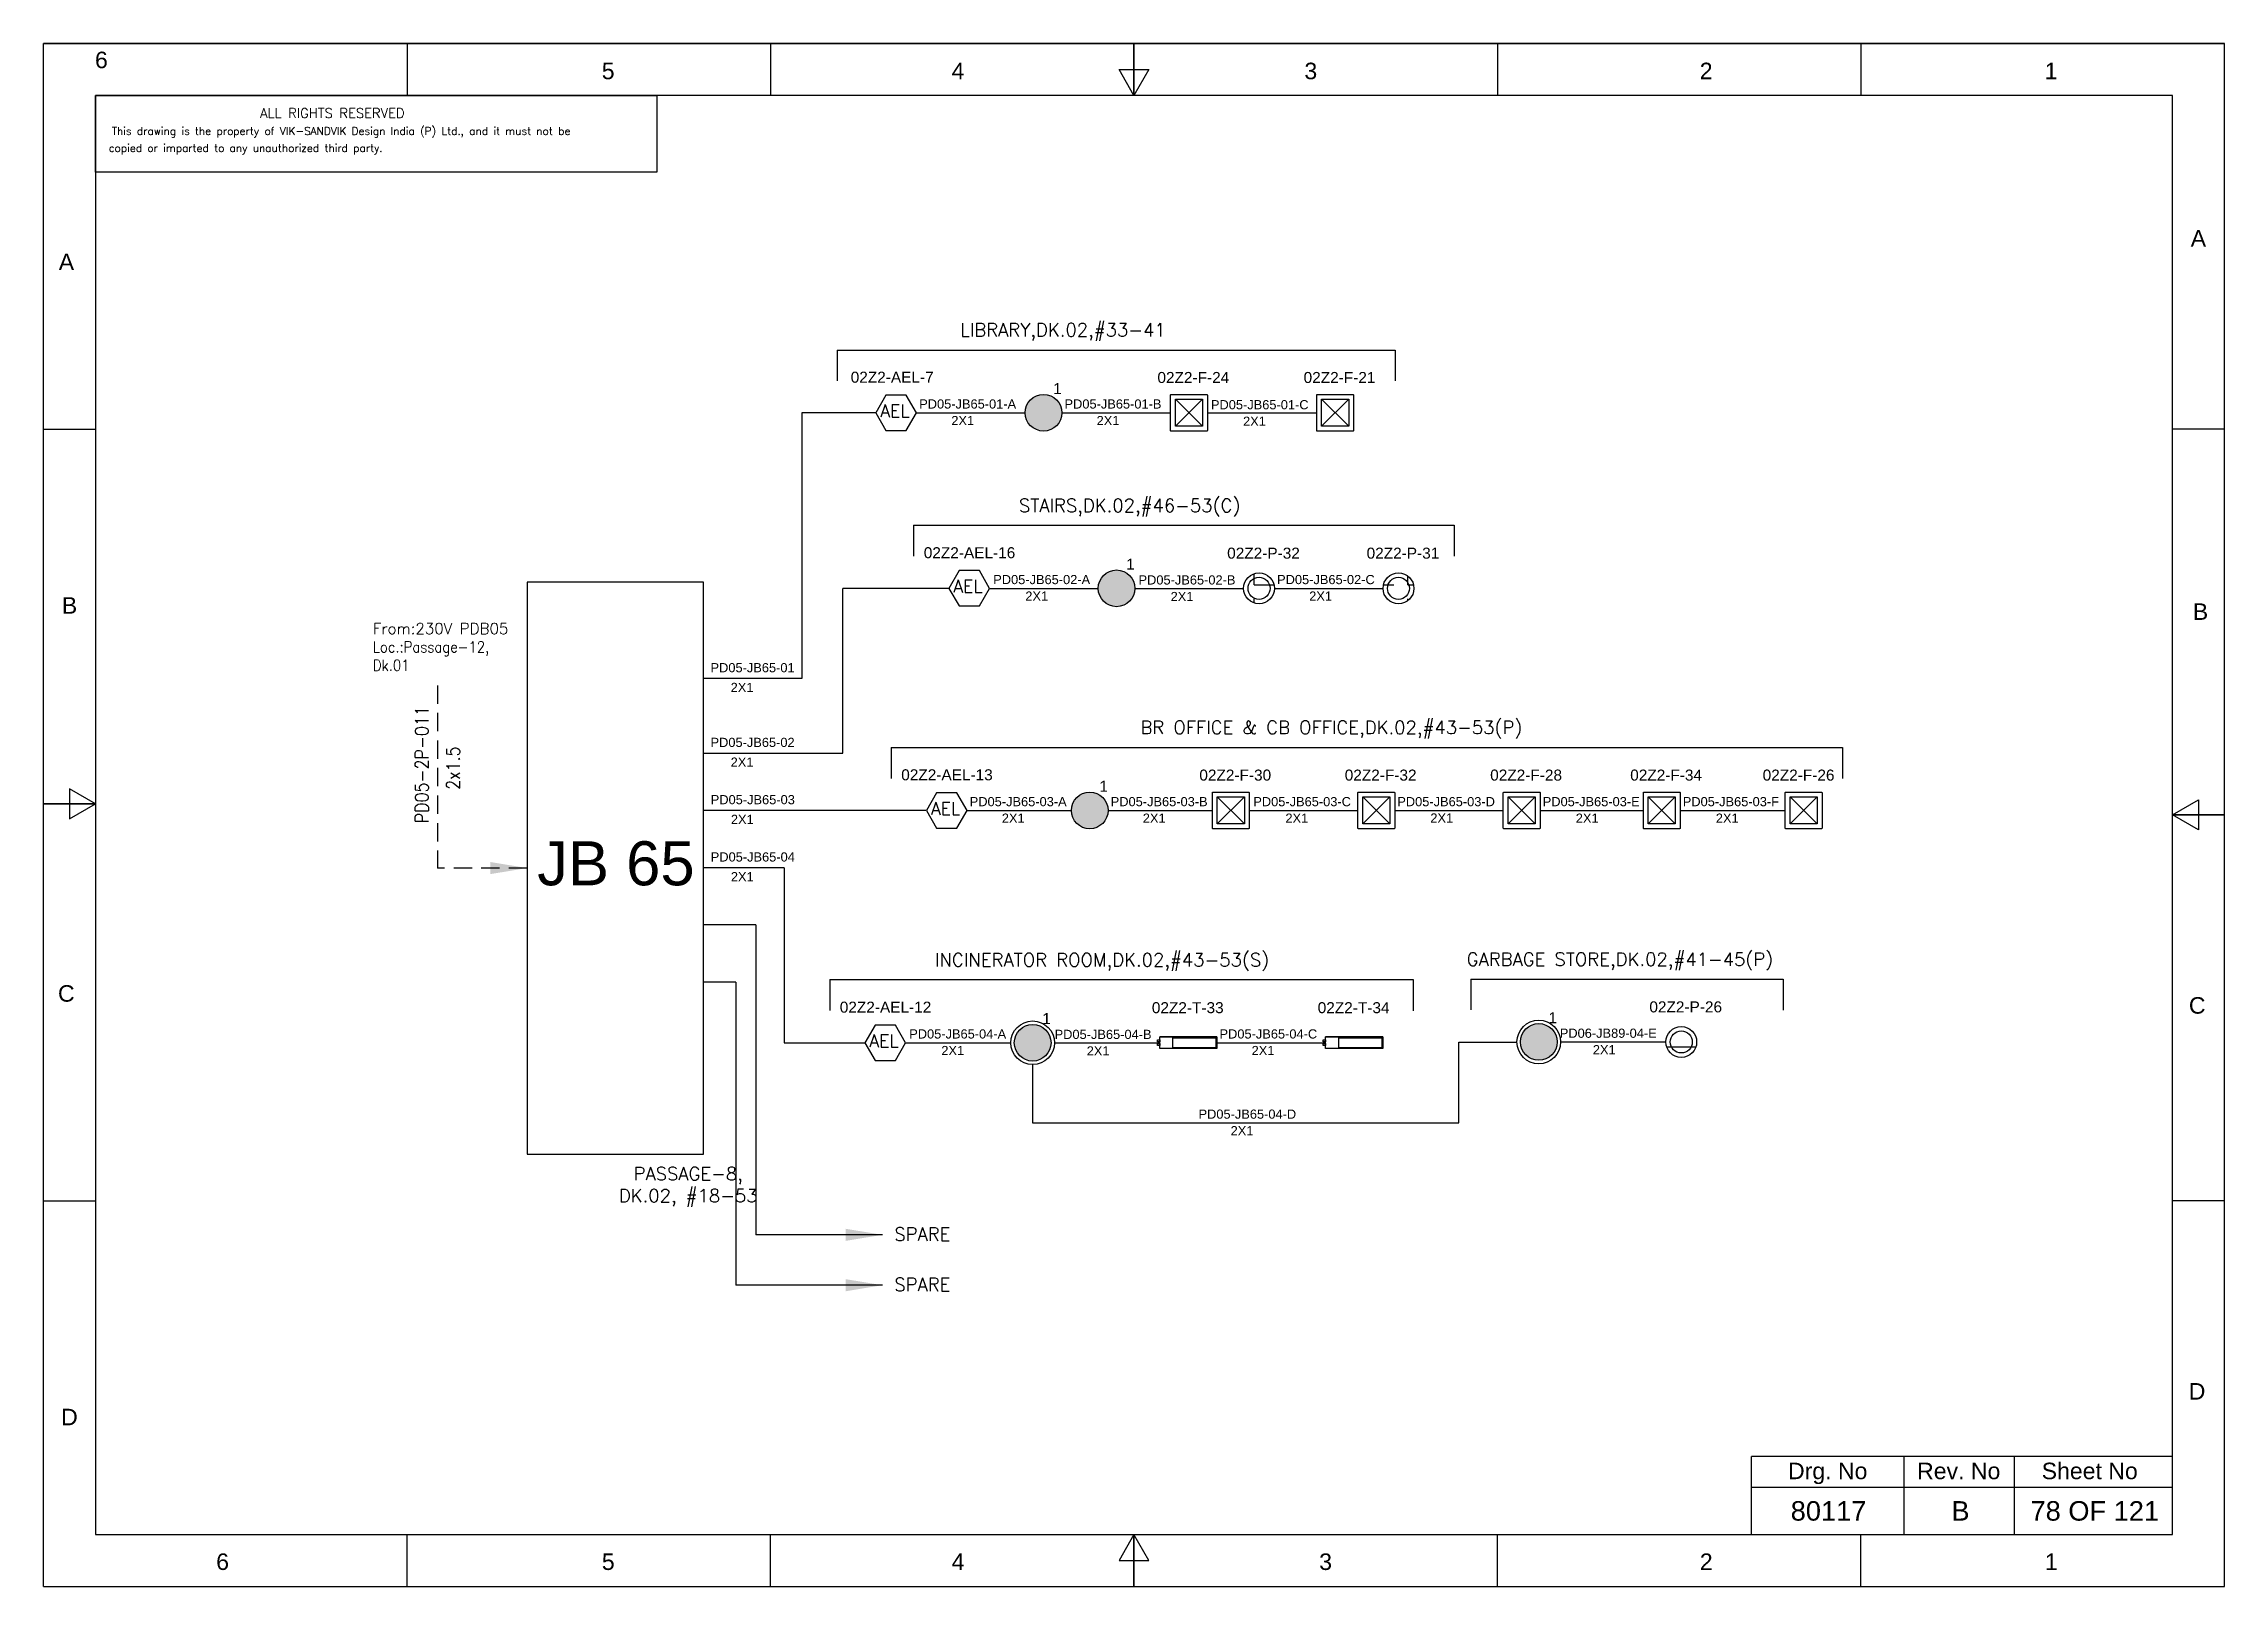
# Model space of a CAD drawing. Header units: inches. Extents: x -3311 to 1429, y -713 to 2436.
# Drawn here: x -11.2 to 285.8, y 659.9 to 870 of the extents above; entities that cross this region are included whole.
import ezdxf
from ezdxf.enums import TextEntityAlignment as Align

# ---------------------------------------------------------------- set-up
doc = ezdxf.new("R2010")
doc.units = ezdxf.units.IN
doc.linetypes.add('HIDDEN', pattern=[0.375, 0.25, -0.125])
doc.linetypes.add('SOLID', pattern=[0])
for name, color, linetype, lineweight in [('ELEC_TXT-025', 1, 'Continuous', 25), ('HEL-025', 1, 'Continuous', 25), ('HEL-035', 2, 'Continuous', 35)]:
    doc.layers.add(name, color=color, linetype=linetype, lineweight=lineweight)
doc.layers.add('Fmount', color=7, linetype='Continuous')
doc.layers.add('LINE', color=3, linetype='SOLID')
doc.styles.add('_NORMAL', font='arial.ttf')
doc.styles.add('ROMANS', font='simplex.shx', dxfattribs={"width": 0.88})
doc.styles.get("Standard").update_dxf_attribs({"font": 'arial.ttf'})
doc.dimstyles.get("Standard").update_dxf_attribs({"dimtxt": 0.18, "dimasz": 0.18, "dimexe": 0.18, "dimexo": 0.0625, "dimgap": 0.09, "dimtad": 0, "dimtih": 1, "dimtoh": 1, "dimdec": 4, "dimzin": 0, "dimdsep": 46, "dimtxsty": 'Standard', "dimcen": 0.09, "dimadec": 0, "dimazin": 0, "dimtfac": 1, "dimtdec": 4, "dimtofl": 0, "dimtmove": 0, "dimatfit": 3, "dimfxl": 1, "dimtolj": 1, "dimtzin": 0, "dimarcsym": 0})
pattern_1 = [(0, (0, 0), (0, 6.985), [5.08, -1.905]), (90, (0, 0), (-6.985, 4e-16), [5.08, -1.905])]

msp = doc.modelspace()

# ---------------------------------------------------------------- texts
at = {"color": 7}
for s, p in [('PD05-JB65-01-A', (108.08, 820.32, -0.03)), ('PD05-JB65-01-B', (127.87, 820.32, -0.03)), ('PD05-JB65-01-C', (147.81, 820.22)), ('2X1', (112.45, 818.06)), ('2X1', (132.24, 818.06)), ('2X1', (152.18, 817.97)), ('PD05-JB65-02-A', (118.16, 796.41)), ('PD05-JB65-02-B', (137.95, 796.36, -0.03)), ('PD05-JB65-02-C', (156.82, 796.41, -0.03)), ('2X1', (122.53, 794.16)), ('2X1', (142.32, 794.1, -0.03)), ('2X1', (161.19, 794.16)), ('PD05-JB65-01', (79.66, 784.41)), ('2X1', (82.4, 781.72)), ('PD05-JB65-02', (79.66, 774.24)), ('2X1', (82.4, 771.55)), ('PD05-JB65-03', (79.69, 766.44)), ('PD05-JB65-03-A', (114.96, 766.17, -0.03)), ('PD05-JB65-03-B', (134.16, 766.17, -0.03)), ('PD05-JB65-03-C', (153.58, 766.17, -0.03)), ('PD05-JB65-03-D', (173.19, 766.17, -0.03)), ('PD05-JB65-03-E', (193, 766.17, -0.03)), ('PD05-JB65-03-F', (212.07, 766.17, -0.03)), ('2X1', (82.43, 763.75)), ('2X1', (119.33, 763.92)), ('2X1', (138.53, 763.92)), ('2X1', (157.95, 763.92)), ('2X1', (177.69, 763.94)), ('2X1', (197.5, 763.92)), ('2X1', (216.57, 763.92)), ('PD05-JB65-04', (79.69, 758.64)), ('2X1', (82.43, 755.95)), ('PD05-JB65-04-A', (106.72, 734.54)), ('PD05-JB65-04-B', (126.52, 734.48, -0.03)), ('PD05-JB65-04-C', (148.98, 734.54, -0.03)), ('PD06-JB89-04-E', (195.32, 734.64, -0.03)), ('2X1', (199.82, 732.39)), ('2X1', (111.09, 732.28)), ('2X1', (130.89, 732.23, -0.03)), ('2X1', (153.35, 732.28)), ('PD05-JB65-04-D', (146.12, 723.62, -0.03)), ('2X1', (150.49, 721.36))]:
    msp.add_text(s, height=1.25, dxfattribs=at).set_placement(p)
at = {"color": 7, "lineweight": 30}
msp.add_text('JB 65 ', height=6, dxfattribs=at).set_placement((67.94, 758.4), align=Align.MIDDLE_CENTER)
at = {"color": 7}
for s, height, p in [('Drg. No', 2.246, (231.81, 675.66)), ('Rev. No', 2.246, (249.65, 675.66)), ('Sheet No', 2.246, (267.49, 675.66)), ('80117', 2.653, (231.92, 670.22)), ('B', 2.65, (249.89, 670.22)), ('78 OF 121', 2.653, (268.18, 670.22))]:
    msp.add_text(s, height=height, dxfattribs=at).set_placement(p, align=Align.MIDDLE_CENTER)
at = {"color": 7, "char_height": 1.8, "attachment_point": 1, "style": '_NORMAL'}
for s, insert, width in [('{\\Fromans|c0;\\C2;LIBRARY,DK.02,#33-41}', (113.65, 831.94, 0.22), 74.1776), ('{\\Fromans|c0;\\C2;STAIRS,DK.02,#46-53(C)}', (121.65, 808.03, 0.22), 74.1776), ('{\\Fromans|c0;\\C2;BR OFFICE & CB OFFICE,DK.02,#43-53(P)}', (138.21, 777.81, 0.22), 107.6365), ('{\\Fromans|c0;\\C2;INCINERATOR ROOM,DK.02,#43-53(S)}', (110.22, 746.16, 0.22), 74.1776), ('{\\Fromans|c0;\\C2;GARBAGE STORE,DK.02,#41-45(P)}', (182.64, 746.23, 0.22), 74.1776), ('{\\Fromans|c0;\\C2;SPARE}', (104.69, 708.81), 8.1658), ('{\\Fromans|c0;\\C2;SPARE}', (104.69, 701.95), 8.1658)]:
    msp.add_mtext(s, dxfattribs=dict(at, insert=insert, width=width))
at = {"color": 7, "insert": (33.68, 791.11), "char_height": 1.5, "width": 36.8884, "attachment_point": 1}
msp.add_mtext('{\\Fromans|c0;\\C2;From:230V PDB05 \\P\\Fsimplex|c0;\\W0.88;Loc.:Passage-12,      \\PDk.01}', dxfattribs=at)
at = {"color": 7, "insert": (39.43, 763.85), "char_height": 1.8, "width": 17.1296, "attachment_point": 1, "rotation": 90, "style": '_NORMAL'}
msp.add_mtext('{\\Fromans|c0;\\W0.88;PD05-2P-011}', dxfattribs=at)
at = {"color": 7, "insert": (43.7, 768.41), "char_height": 1.8, "attachment_point": 1, "rotation": 90, "style": '_NORMAL'}
msp.add_mtext('{\\Fsimplex|c0;\\W0.88;2x1.5}', dxfattribs=at)
at = {"color": 7, "insert": (67.17, 717.04), "char_height": 1.8, "attachment_point": 1, "style": '_NORMAL'}
msp.add_mtext('\\pxqc;{\\Fromans|c0;\\C2;PASSAGE-8, \\PDK.02, #18-53}', dxfattribs=at)

# ---------------------------------------------------------------- blocks, each defined once
blk = doc.blocks.new('fr')
at = {"color": 7, "linetype": 'Continuous'}
for p, q in [((33763.99, 4500.4), (33466.99, 4500.4)), ((33466.99, 4500.4), (33763.99, 4500.4)), ((33466.99, 4290.33), (33466.99, 4500.4)), ((33516.49, 4500.4), (33516.49, 4493.33)), ((33565.99, 4500.4), (33565.99, 4493.33)), ((33615.49, 4500.4), (33615.49, 4493.33)), ((33615.49, 4493.33), (33615.49, 4500.4)), ((33615.49, 4500.4), (33615.49, 4493.33)), ((33664.99, 4500.4), (33664.99, 4493.33)), ((33714.49, 4500.4), (33714.49, 4493.33)), ((33763.99, 4290.33), (33763.99, 4500.4)), ((33763.99, 4290.33), (33763.99, 4500.4)), ((33615.49, 4493.33), (33613.45, 4496.87)), ((33613.45, 4496.87), (33617.53, 4496.87)), ((33617.53, 4496.87), (33615.49, 4493.33)), ((33756.92, 4493.33), (33474.06, 4493.33)), ((33474.06, 4493.33), (33474.06, 4297.41)), ((33756.92, 4297.41), (33756.92, 4493.33)), ((33466.99, 4447.89), (33474.06, 4447.89)), ((33763.99, 4447.89), (33756.92, 4447.89)), ((33474.06, 4396.87), (33470.53, 4398.91)), ((33470.53, 4398.91), (33470.53, 4394.83)), ((33466.99, 4396.87), (33474.06, 4396.87)), ((33474.06, 4396.87), (33466.99, 4396.87)), ((33466.99, 4396.87), (33474.06, 4396.87)), ((33470.53, 4394.83), (33474.06, 4396.87)), ((33756.92, 4395.37), (33760.45, 4397.41)), ((33760.45, 4397.41), (33760.45, 4393.33)), ((33763.99, 4395.37), (33756.92, 4395.37)), ((33760.45, 4393.33), (33756.92, 4395.37)), ((33756.92, 4395.37), (33763.99, 4395.37)), ((33763.99, 4395.37), (33756.92, 4395.37)), ((33466.99, 4342.85), (33474.06, 4342.85)), ((33763.99, 4342.85), (33756.92, 4342.85)), ((33474.06, 4297.41), (33756.92, 4297.41)), ((33516.49, 4290.33), (33516.49, 4297.41)), ((33565.99, 4290.33), (33565.99, 4297.41)), ((33615.49, 4297.41), (33613.45, 4293.87)), ((33615.49, 4290.33), (33615.49, 4297.41)), ((33617.53, 4293.87), (33615.49, 4297.41)), ((33615.49, 4297.41), (33615.49, 4290.33)), ((33615.49, 4290.33), (33615.49, 4297.41)), ((33664.99, 4290.33), (33664.99, 4297.41)), ((33714.49, 4290.33), (33714.49, 4297.41)), ((33613.45, 4293.87), (33617.53, 4293.87)), ((33466.99, 4290.33), (33763.99, 4290.33)), ((33466.99, 4290.33), (33763.99, 4290.33))]:
    blk.add_line(p, q, dxfattribs=at)
at = {"color": 7, "style": '_NORMAL'}
for s, p in [('6', (33474.86, 4498.18)), ('5', (33543.88, 4496.68)), ('4', (33591.52, 4496.68)), ('3', (33639.57, 4496.68)), ('2', (33693.41, 4496.68)), ('1', (33740.39, 4496.68)), ('A', (33760.45, 4473.88)), ('A', (33470.1, 4470.68)), ('B', (33470.52, 4423.9)), ('B', (33760.74, 4423.06)), ('C', (33470.08, 4371.07)), ('C', (33760.29, 4369.44)), ('D', (33760.27, 4316.89)), ('D', (33470.51, 4313.39)), ('6', (33491.37, 4293.69)), ('5', (33543.89, 4293.69)), ('4', (33591.53, 4293.69)), ('3', (33641.59, 4293.69)), ('2', (33693.43, 4293.69)), ('1', (33740.41, 4293.69))]:
    blk.add_text(s, height=2.25, dxfattribs=at).set_placement(p, align=Align.MIDDLE_CENTER)
blk = doc.blocks.new('A$C4BAD7D21')
at = {"layer": 'HEL-025'}
blk.add_lwpolyline([(-34000, 0), (-34000, 2086), (-18714, 2086), (-18714, 0)], close=True, dxfattribs=at)
at = {"layer": 'HEL-025', "style": 'ROMANS'}
for s, p in [('This drawing is the property of VIK-SANDVIK Design India (P) Ltd., and it must not be', (-33558, 1016)), (' copied or imparted to any unauthorized third party.', (-33785, 550))]:
    blk.add_text(s, height=210, dxfattribs=at).set_placement(p)
at = {"layer": 'HEL-035', "style": 'ROMANS'}
blk.add_text('     ALL RIGHTS RESERVED', height=262.5, dxfattribs=at).set_placement((-30497, 1476))
blk = doc.blocks.new('LED FLUSH MOUNT')
for p, q in [((114818, 79432), (114604, 79219)), ((114604, 79432), (114818, 79219))]:
    blk.add_line(p, q)
blk.add_lwpolyline([(114572, 79470), (114850, 79470, -0.414214), (114856, 79464), (114856, 79186, -0.414214), (114850, 79180), (114572, 79180, -0.414214), (114566, 79186), (114566, 79464, -0.414214)], format="xyb", close=True)
blk.add_lwpolyline([(114604, 79432), (114818, 79432), (114818, 79219), (114604, 79219)], close=True)
blk = doc.blocks.new('LED Flush Mounted Light 22W')
blk.add_blockref('LED FLUSH MOUNT', (0, 0))
at = {"style": 'ROMANS', "width": 0.7}
blk.add_attdef('TAG_NO.:', (113905, 79579), '', height=250, dxfattribs=at)
blk = doc.blocks.new('AEL')
at = {"color": 4}
blk.add_lwpolyline([(989.98, -190.09), (992.75, -190.09), (994.14, -187.69), (992.75, -185.28), (989.98, -185.28), (988.59, -187.69)], close=True, dxfattribs=at)
at = {"color": 4, "style": 'ROMANS'}
blk.add_text('AEL', height=1.725, dxfattribs=at).set_placement((989.2, -188.27))
blk = doc.blocks.new('AEL_L')
blk.add_blockref('AEL', (0, 0))
blk.add_attdef('TAG_NO', (986.55, -183.59), '', height=1.5)
blk = doc.blocks.new('FIXED_KEY_SWITCH')
h = blk.add_hatch(color=1)
h.dxf.hatch_style = 1
edge = h.paths.add_edge_path()
edge.add_arc((848.13, 1737.46), 2.5, 0, 360)
at = {"color": 1}
blk.add_circle((848.13, 1737.46), 2.5, dxfattribs=at)
at = {"color": 7, "insert": (849.44, 1741.5), "char_height": 1.5, "attachment_point": 1, "style": '_NORMAL'}
blk.add_mtext_dynamic_manual_height_columns('1', width=1.5, gutter_width=7.5, heights=[0], dxfattribs=at)
blk = doc.blocks.new('SWT')
blk.add_blockref('FIXED_KEY_SWITCH', (0, 0))
blk.add_attdef('TAG_NO', (844.55, 1741.11), '', height=1.5)
blk = doc.blocks.new('2A')
at = {"color": 7, "lineweight": -3, "ltscale": 2.5}
blk.add_line((790.02, 1997.62, -0.03), (782.23, 1997.62, -0.03), dxfattribs=at)
at = {"color": 7, "lineweight": -3, "ltscale": 2.5, "elevation": -0.03}
for points in [[(781.91, 1997.21), (782.23, 1997.21), (782.23, 1996.94), (781.91, 1996.94)], [(781.91, 1996.7), (782.23, 1996.7), (782.23, 1996.44), (781.91, 1996.44)], [(782.23, 1997.62), (790.02, 1997.62), (790.02, 1996.02), (782.23, 1996.02)], [(784.03, 1997.5), (789.88, 1997.5), (789.88, 1996.14), (784.03, 1996.14)]]:
    blk.add_lwpolyline(points, close=True, dxfattribs=at)
blk = doc.blocks.new('LED TUBE LIGHT 30W')
blk.add_blockref('2A', (179.91, -357.89))
blk.add_attdef('TAG_NO.', (962.52, 1642.97), '', height=1.5)
blk = doc.blocks.new('1')
h = blk.add_hatch()
h.set_pattern_fill('ANGLE', color=6)
h.set_pattern_definition(pattern_1)
h.paths.add_polyline_path([(303.23, 2044.43, 1), (306.22, 2044.43, 1)], flags=0)
h.paths.add_polyline_path([(302.63, 2044.43, 1), (306.83, 2044.43, 1)])
h.paths.add_polyline_path([(306.22, 2044.43, -1), (303.23, 2044.43, -1)], flags=16)
h = blk.add_hatch()
h.set_pattern_fill('ANGLE', color=6)
h.set_pattern_definition(pattern_1)
h.paths.add_polyline_path([(303.23, 2044.43, 1), (306.22, 2044.43, 1)])
at = {"color": 6}
for radius in [2.1, 1.5]:
    blk.add_circle((304.73, 2044.43), radius, dxfattribs=at)
blk = doc.blocks.new('LED PENDENT LIGHT 15W')
blk.add_blockref('1', (0, 0))
blk.add_attdef('TAG_NO', (301.63, 2048.1), '', height=1.5)

# ---------------------------------------------------------------- linework, layer by layer
for p, q in [((96.92, 828.29, -0.05), (172.88, 828.29, -0.05)), ((92.09, 819.75), (92.09, 783.57)), ((102.16, 819.75), (92.09, 819.75)), ((107.32, 804.43, -0.05), (180.94, 804.43, -0.05)), ((97.67, 773.4), (97.67, 795.84)), ((104.27, 774.15, -0.05), (233.82, 774.15, -0.05)), ((109.04, 765.6), (78.69, 765.6)), ((89.7, 757.8), (78.69, 757.8)), ((89.7, 757.8), (89.7, 733.96)), ((85.82, 750), (78.69, 750)), ((85.82, 750), (85.82, 707.81)), ((95.89, 742.56, -0.05), (175.33, 742.56, -0.05)), ((183.2, 742.63, -0.05), (225.73, 742.63, -0.05)), ((83.1, 742.2), (78.69, 742.2)), ((83.1, 742.2), (83.1, 700.95)), ((181.57, 723.05), (181.57, 734.04)), ((123.53, 730.99), (123.53, 723.05))]:
    msp.add_line(p, q)
at = {"color": 7, "linetype": 'Continuous'}
for p, q in [((278.76, 677.61), (221.44, 677.61)), ((221.44, 667.01), (221.44, 677.61)), ((242.21, 667.01), (242.21, 677.61)), ((257.23, 667.01), (257.23, 677.61)), ((221.44, 673.43), (278.76, 673.43))]:
    msp.add_line(p, q, dxfattribs=at)
msp.add_lwpolyline([(78.69, 796.7), (54.68, 796.7), (54.68, 718.8), (78.69, 718.8)], close=True)
at = {"linetype": 'HIDDEN', "ltscale": 10}
msp.add_lwpolyline([(42.48, 782.63), (42.48, 757.75)], dxfattribs=at)
at = {"layer": 'LINE', "color": 0}
for p, q in [((96.92, 828.29, -0.05), (96.92, 824.11, -0.05)), ((172.88, 828.29, -0.05), (172.88, 824.11, -0.05)), ((107.72, 819.75), (122.51, 819.75)), ((127.51, 819.75), (142.31, 819.75)), ((147.32, 819.75), (162.22, 819.75)), ((107.32, 804.43, -0.05), (107.32, 800.24, -0.05)), ((180.94, 804.43, -0.05), (180.94, 800.2, -0.05)), ((117.66, 795.84), (132.46, 795.84)), ((137.46, 795.84), (152.26, 795.84)), ((156.46, 795.84), (171.25, 795.84)), ((92.09, 783.57), (78.69, 783.57)), ((78.69, 773.4), (97.67, 773.4)), ((104.27, 774.15, -0.05), (104.27, 769.96, -0.05)), ((233.82, 774.15, -0.05), (233.82, 769.96, -0.05)), ((114.6, 765.6), (128.8, 765.6)), ((133.8, 765.6), (148.01, 765.6)), ((153.02, 765.6), (167.82, 765.6)), ((172.83, 765.6), (187.63, 765.6)), ((192.64, 765.6), (206.69, 765.6)), ((211.71, 765.6), (226.02, 765.6)), ((95.89, 742.56, -0.05), (95.89, 738.37, -0.05)), ((175.33, 742.56, -0.05), (175.33, 738.32, -0.05)), ((183.2, 742.63, -0.05), (183.2, 738.44, -0.05)), ((225.73, 742.63, -0.05), (225.73, 738.4, -0.05)), ((89.7, 733.96), (100.68, 733.96)), ((106.23, 733.96), (120.55, 733.96)), ((126.5, 733.96), (140.82, 733.96)), ((148.62, 733.96), (163.42, 733.96)), ((181.57, 734.04), (189.49, 734.04)), ((195.44, 734.07), (209.76, 734.07)), ((123.53, 723.05), (181.57, 723.05))]:
    msp.add_line(p, q, dxfattribs=at)
at = {"layer": 'LINE', "color": 7}
msp.add_line((112.11, 795.84), (97.67, 795.84), dxfattribs=at)
at = {"layer": 'LINE', "color": 0}
for centre in [(123.53, 733.96), (192.46, 734.07)]:
    msp.add_circle(centre, 2.97, dxfattribs=at)

# ---------------------------------------------------------------- block references
for name, p in [('fr', (-33478.16, -3630.39)), ('SWT', (-723.12, -917.71)), ('SWT', (-713.17, -941.62)), ('SWT', (-716.83, -971.86)), ('SWT', (-724.6, -1003.49)), ('SWT', (-655.67, -1003.39))]:
    msp.add_blockref(name, p)
ref = msp.add_blockref('AEL_L', (-886.43, 1007.43))
ref.add_attrib('TAG_NO', '02Z2-AEL-7', (98.75, 823.84), dxfattribs={"color": 4, "height": 1.5})
ref = msp.add_blockref('AEL_L', (-876.48, 983.53))
ref.add_attrib('TAG_NO', '02Z2-AEL-16', (108.7, 799.94), dxfattribs={"color": 4, "height": 1.5})
ref = msp.add_blockref('LED PENDENT LIGHT 15W', (-150.37, -1248.59))
ref.add_attrib('TAG_NO', '02Z2-P-32', (150.02, 799.88), dxfattribs={"height": 1.5})
ref = msp.add_blockref('LED PENDENT LIGHT 15W', (-131.38, -1248.59))
ref.add_attrib('TAG_NO', '02Z2-P-31', (169.01, 799.88), dxfattribs={"height": 1.5})
ref = msp.add_blockref('AEL_L', (-879.54, 953.29))
ref.add_attrib('TAG_NO', '02Z2-AEL-13', (105.63, 769.7), dxfattribs={"color": 4, "height": 1.5})
ref = msp.add_blockref('AEL_L', (-887.91, 921.65))
ref.add_attrib('TAG_NO', '02Z2-AEL-12', (97.26, 738.06), dxfattribs={"color": 4, "height": 1.5})
ref = msp.add_blockref('LED PENDENT LIGHT 15W', (-92.87, -1310.36))
ref.add_attrib('TAG_NO', '02Z2-P-26', (207.52, 738.1), dxfattribs={"height": 1.5})
ref = msp.add_blockref('LED TUBE LIGHT 30W', (-821.31, -904.96, 0.03))
ref.add_attrib('TAG_NO.', '02Z2-T-33', (139.76, 737.99, 0.03), dxfattribs={"height": 1.5})
ref = msp.add_blockref('LED TUBE LIGHT 30W', (-798.72, -904.96, 0.03))
ref.add_attrib('TAG_NO.', '02Z2-T-34', (162.35, 737.99, 0.03), dxfattribs={"height": 1.5})
at = {"layer": 'ELEC_TXT-025', "color": 0, "xscale": 0.005, "yscale": 0.005, "zscale": 0.005}
msp.add_blockref('A$C4BAD7D21', (165.9, 852.51), dxfattribs=at)
at = {"layer": 'Fmount'}
ref = msp.add_blockref('LED Flush Mounted Light 22W', (-1837.39, -551), dxfattribs=dict(at, xscale=0.01728, yscale=0.01728, zscale=0.01728))
ref.add_attrib('TAG_NO.:', '02Z2-F-24', dxfattribs={"layer": '0', "height": 1.5}).set_placement((140.52, 823.35), align=Align.BOTTOM_LEFT)
ref = msp.add_blockref('LED Flush Mounted Light 22W', (-1817.48, -551), dxfattribs=dict(at, xscale=0.01728, yscale=0.01728, zscale=0.01728))
ref.add_attrib('TAG_NO.:', '02Z2-F-21', dxfattribs={"layer": '0', "height": 1.5}).set_placement((160.43, 823.35), align=Align.BOTTOM_LEFT)
ref = msp.add_blockref('LED Flush Mounted Light 22W', (-1831.69, -605.14), dxfattribs=dict(at, xscale=0.01728, yscale=0.01728, zscale=0.01728))
ref.add_attrib('TAG_NO.:', '02Z2-F-30', dxfattribs={"layer": '0', "height": 1.5}).set_placement((146.23, 769.21), align=Align.BOTTOM_LEFT)
ref = msp.add_blockref('LED Flush Mounted Light 22W', (-1811.88, -605.14), dxfattribs=dict(at, xscale=0.01728, yscale=0.01728, zscale=0.01728))
ref.add_attrib('TAG_NO.:', '02Z2-F-32', dxfattribs={"layer": '0', "height": 1.5}).set_placement((166.03, 769.21), align=Align.BOTTOM_LEFT)
ref = msp.add_blockref('LED Flush Mounted Light 22W', (-1792.07, -605.14), dxfattribs=dict(at, xscale=0.01728, yscale=0.01728, zscale=0.01728))
ref.add_attrib('TAG_NO.:', '02Z2-F-28', dxfattribs={"layer": '0', "height": 1.5}).set_placement((185.84, 769.21), align=Align.BOTTOM_LEFT)
ref = msp.add_blockref('LED Flush Mounted Light 22W', (-1773, -605.14), dxfattribs=dict(at, xscale=0.01728, yscale=0.01728, zscale=0.01728))
ref.add_attrib('TAG_NO.:', '02Z2-F-34', dxfattribs={"layer": '0', "height": 1.5}).set_placement((204.91, 769.21), align=Align.BOTTOM_LEFT)
ref = msp.add_blockref('LED Flush Mounted Light 22W', (-1753.68, -605.14), dxfattribs=dict(at, xscale=0.01728, yscale=0.01728, zscale=0.01728))
ref.add_attrib('TAG_NO.:', '02Z2-F-26', dxfattribs={"layer": '0', "height": 1.5}).set_placement((222.95, 769.21), align=Align.BOTTOM_LEFT)

msp.set_redraw_order([(e.dxf.handle, doc.entitydb.next_handle()) for e in msp.query("TEXT MTEXT ATTDEF DIMENSION ARC_DIMENSION")])  # texts and dimensions are drawn at this point

# ---------------------------------------------------------------- leaders
at = {"linetype": 'HIDDEN', "ltscale": 10}
msp.add_leader([(54.68, 757.75), (42.48, 757.75)], dimstyle='Standard', override={"dimasz": 5, "dimarcsym": 1}, dxfattribs=at)
for points in [[(103.07, 707.81), (85.82, 707.81)], [(103.07, 700.95), (83.1, 700.95)]]:
    msp.add_leader(points, dimstyle='Standard', override={"dimasz": 5, "dimarcsym": 1})

doc.saveas('drawing.dxf')
